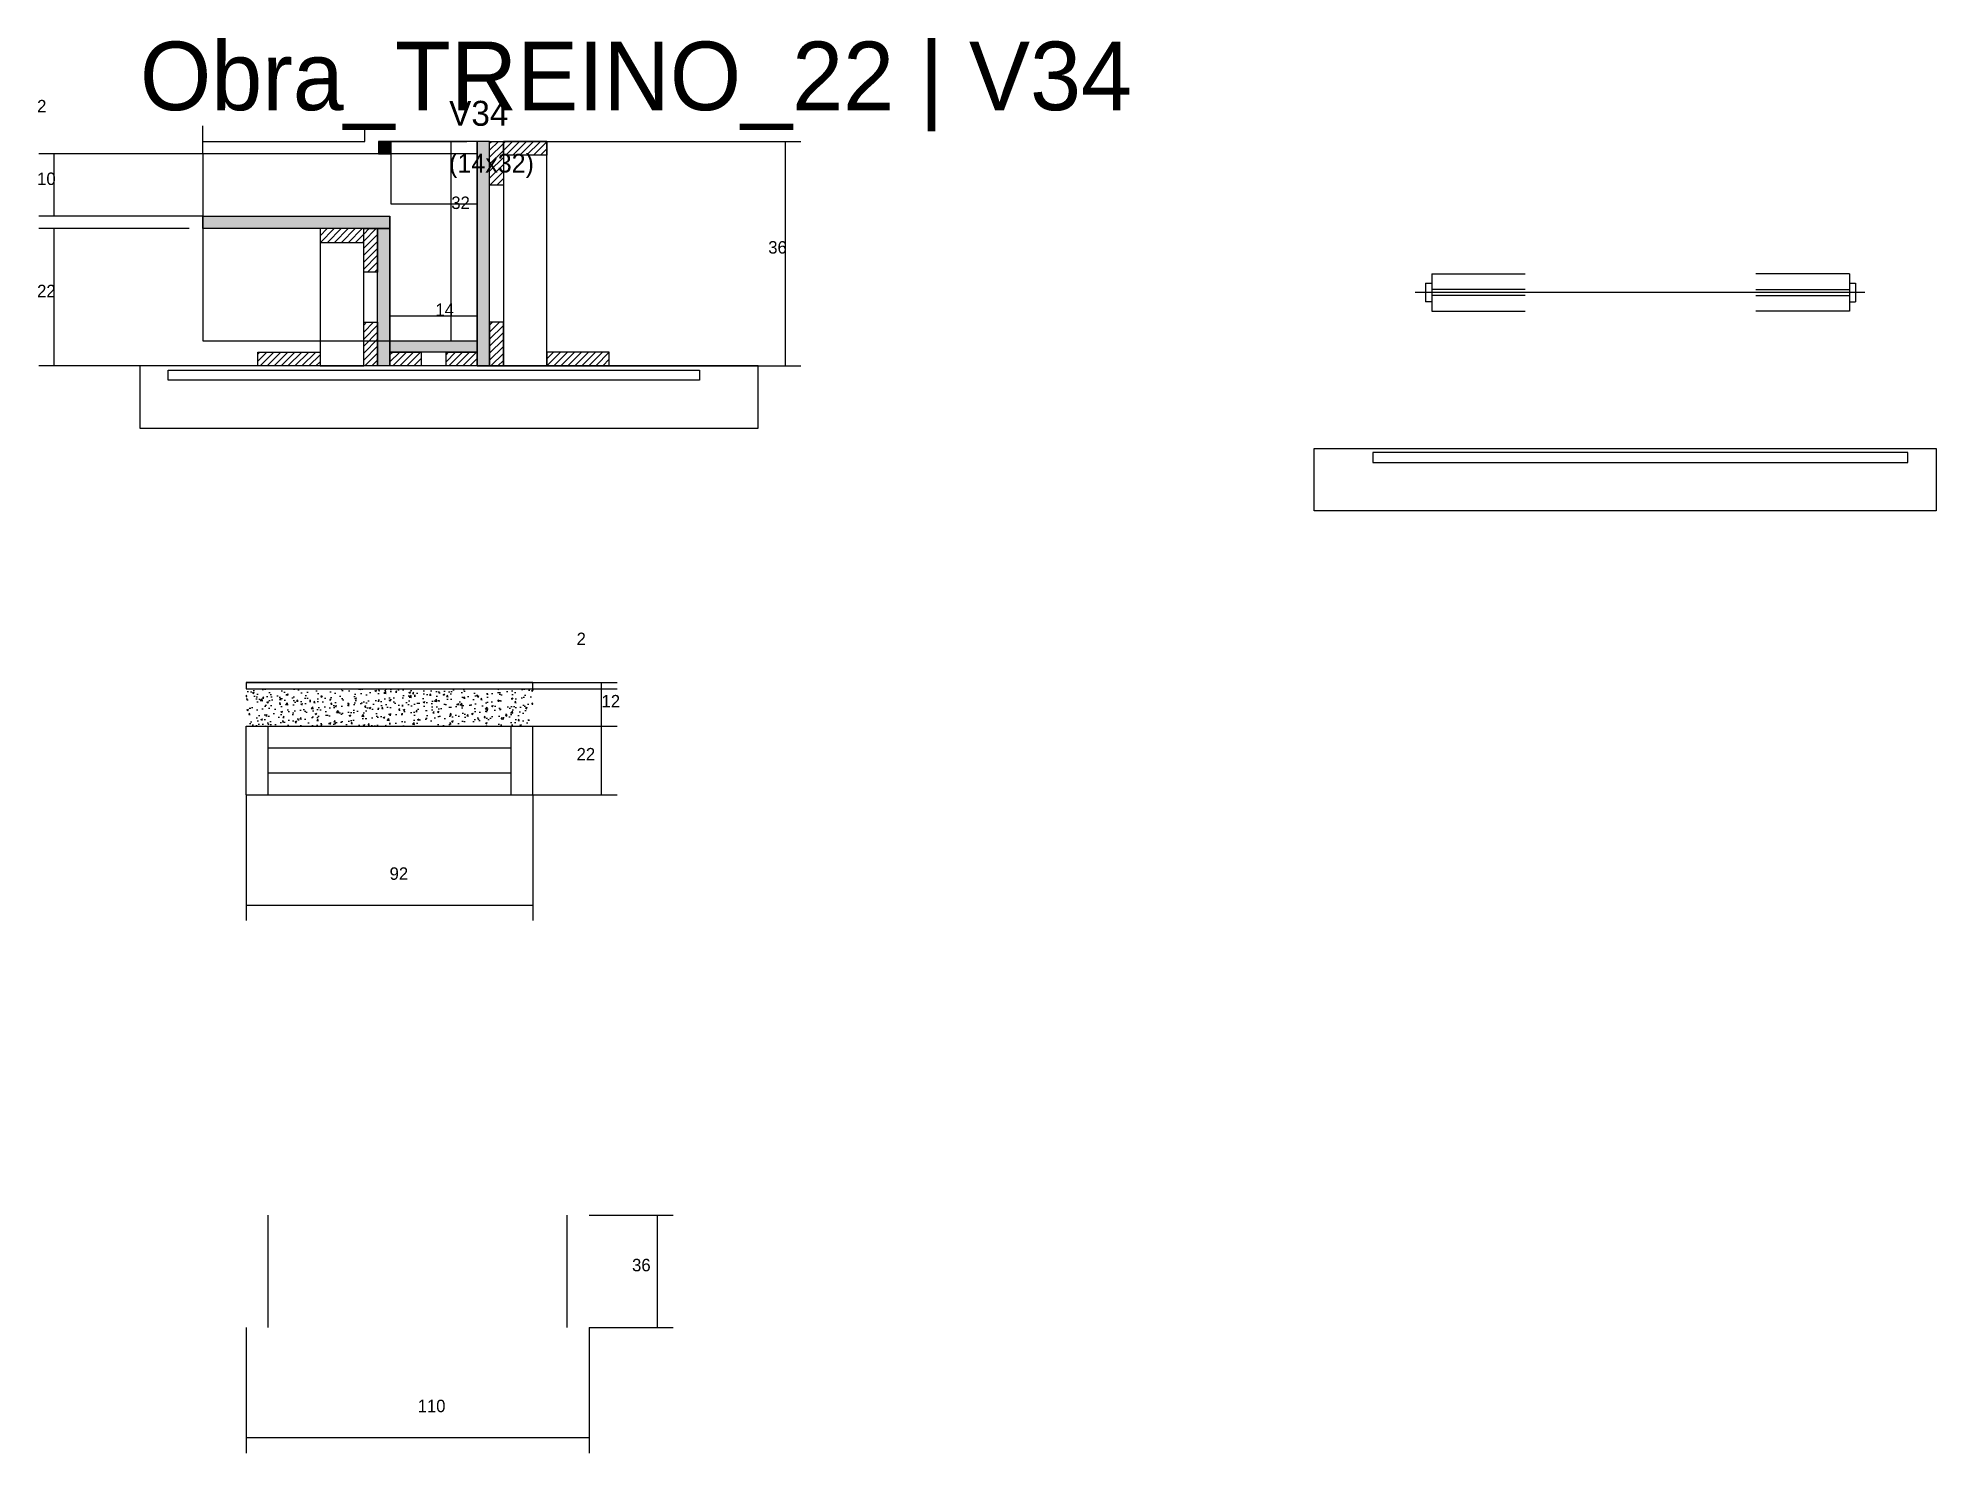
# Model space of a CAD drawing. Header units: metres. Extents: x -41 to 34840, y -36000 to 1848.
# Drawn here: x 17447 to 18056, y -25691 to -25237 of the extents above; entities that cross this region are included whole.
import ezdxf

# ---------------------------------------------------------------- set-up
doc = ezdxf.new("R2010")
doc.units = ezdxf.units.M
for name, color, linetype in [('barrote', 126, 'Continuous'), ('CONCRETO', 251, 'Continuous'), ('COTA', 4, 'Continuous'), ('Cota Seção (2x)', 4, 'Continuous'), ('Hachura', 253, 'Continuous'), ('LABEL_ID', 3, 'Continuous'), ('Madeira', 126, 'Continuous'), ('Painéis', 200, 'Continuous'), ('SARR_2.2x7', 40, 'Continuous'), ('SCO-___-LAJ', 4, 'Continuous'), ('TENSOR', 2, 'Continuous'), ('Texto Seção', 7, 'Continuous')]:
    doc.layers.add(name, color=color, linetype=linetype)

msp = doc.modelspace()

# ---------------------------------------------------------------- texts
at = {"layer": 'COTA'}
for s, p in [('2', (17447, -25260.7)), ('10', (17447, -25284)), ('36', (17681.6, -25306)), ('22', (17447, -25320)), ('2', (17620.1, -25431.6)), ('12', (17628.1, -25451.6)), ('22', (17620.1, -25468.6)), ('92', (17560.1, -25506.9)), ('36', (17637.9, -25632.5)), ('110', (17569.1, -25677.7))]:
    msp.add_text(s, height=4, dxfattribs=at).set_placement(p)
at = {"layer": 'Cota Seção (2x)'}
for s, p in [('32', (17579.9, -25291.7)), ('14', (17574.8, -25326))]:
    msp.add_text(s, height=4, dxfattribs=at).set_placement(p)
at = {"layer": 'LABEL_ID'}
msp.add_text('Obra_TREINO_22 | V34', height=22, dxfattribs=at).set_placement((17480, -25260))
at = {"layer": 'Texto Seção'}
for s, height, p in [('V34', 8, (17579.2, -25265)), ('(14x32)', 6, (17579.2, -25280))]:
    msp.add_text(s, height=height, dxfattribs=at).set_placement(p)

# ---------------------------------------------------------------- hatches: boundary and pattern name
at = {"layer": 'COTA'}
h = msp.add_hatch(dxfattribs=at)
h.set_pattern_fill('AR-CONC', scale=0.03)
h.paths.add_polyline_path([(17606.1, -25457.6), (17606.1, -25445.6), (17514.1, -25445.6), (17514.1, -25457.6)])
at = {"layer": 'Hachura'}
h = msp.add_hatch(color=8, dxfattribs=at)
h.dxf.hatch_style = 1
h.paths.add_polyline_path([(17560.5, -25270), (17556.5, -25270), (17556.5, -25270), (17556.5, -25274), (17556.5, -25274), (17560.5, -25274), (17560.5, -25274), (17560.5, -25270)])
h = msp.add_hatch(color=8, dxfattribs=at)
h.dxf.hatch_style = 1
h.paths.add_polyline_path([(17592.2, -25270), (17588.2, -25270), (17588.2, -25270), (17588.2, -25342), (17588.2, -25342), (17592.2, -25342), (17592.2, -25342), (17592.2, -25270)])
h = msp.add_hatch(dxfattribs=at)
h.set_pattern_fill('ANSI31', scale=0.5)
h.paths.add_polyline_path([(17592.2, -25270), (17596.6, -25270), (17596.6, -25270), (17596.6, -25284), (17596.6, -25284), (17592.2, -25284), (17592.2, -25284), (17592.2, -25270)])
h = msp.add_hatch(dxfattribs=at)
h.set_pattern_fill('ANSI31', scale=0.5)
h.paths.add_polyline_path([(17610.6, -25270), (17610.6, -25274.4), (17610.6, -25274.4), (17596.6, -25274.4), (17596.6, -25274.4), (17596.6, -25270), (17596.6, -25270), (17610.6, -25270)])
h = msp.add_hatch(color=8, dxfattribs=at)
h.dxf.hatch_style = 1
h.paths.add_polyline_path([(17500.2, -25298), (17500.2, -25294), (17500.2, -25294), (17560.2, -25294), (17560.2, -25294), (17560.2, -25298), (17560.2, -25298), (17500.2, -25298)])
h = msp.add_hatch(dxfattribs=at)
h.set_pattern_fill('ANSI31', scale=0.5)
h.paths.add_polyline_path([(17537.8, -25298), (17537.8, -25302.4), (17537.8, -25302.4), (17551.8, -25302.4), (17551.8, -25302.4), (17551.8, -25298), (17551.8, -25298), (17537.8, -25298)])
h = msp.add_hatch(dxfattribs=at)
h.set_pattern_fill('ANSI31', scale=0.5)
h.paths.add_polyline_path([(17551.8, -25298), (17556.2, -25298), (17556.2, -25298), (17556.2, -25312), (17556.2, -25312), (17551.8, -25312), (17551.8, -25312), (17551.8, -25298)])
h = msp.add_hatch(color=8, dxfattribs=at)
h.dxf.hatch_style = 1
h.paths.add_polyline_path([(17556.2, -25298), (17560.2, -25298), (17560.2, -25298), (17560.2, -25342), (17560.2, -25342), (17556.2, -25342), (17556.2, -25342), (17556.2, -25298)])
h = msp.add_hatch(dxfattribs=at)
h.set_pattern_fill('ANSI31', scale=0.5)
h.paths.add_polyline_path([(17551.8, -25328), (17556.2, -25328), (17556.2, -25328), (17556.2, -25342), (17556.2, -25342), (17551.8, -25342), (17551.8, -25342), (17551.8, -25328)])
h = msp.add_hatch(dxfattribs=at)
h.set_pattern_fill('ANSI31', scale=0.5)
h.paths.add_polyline_path([(17592.2, -25342), (17596.6, -25342), (17596.6, -25342), (17596.6, -25328), (17596.6, -25328), (17592.2, -25328), (17592.2, -25328), (17592.2, -25342)])
h = msp.add_hatch(color=8, dxfattribs=at)
h.dxf.hatch_style = 1
h.paths.add_polyline_path([(17560.2, -25337.6), (17560.2, -25334), (17560.2, -25334), (17588.2, -25334), (17588.2, -25334), (17588.2, -25337.6), (17588.2, -25337.6), (17560.2, -25337.6)])
h = msp.add_hatch(dxfattribs=at)
h.set_pattern_fill('ANSI31', scale=0.5)
h.paths.add_polyline_path([(17517.8, -25342), (17517.8, -25337.6), (17517.8, -25337.6), (17537.8, -25337.6), (17537.8, -25337.6), (17537.8, -25342), (17537.8, -25342), (17517.8, -25342)])
h = msp.add_hatch(dxfattribs=at)
h.set_pattern_fill('ANSI31', scale=0.5)
h.paths.add_polyline_path([(17560.2, -25342), (17560.2, -25337.6), (17560.2, -25337.6), (17570.2, -25337.6), (17570.2, -25337.6), (17570.2, -25342), (17570.2, -25342), (17560.2, -25342)])
h = msp.add_hatch(dxfattribs=at)
h.set_pattern_fill('ANSI31', scale=0.5)
h.paths.add_polyline_path([(17578.2, -25342), (17578.2, -25337.6), (17578.2, -25337.6), (17588.2, -25337.6), (17588.2, -25337.6), (17588.2, -25342), (17588.2, -25342), (17578.2, -25342)])
h = msp.add_hatch(dxfattribs=at)
h.set_pattern_fill('ANSI31', scale=0.5)
h.paths.add_polyline_path([(17630.6, -25342), (17630.6, -25337.6), (17630.6, -25337.6), (17610.6, -25337.6), (17610.6, -25337.6), (17610.6, -25342), (17610.6, -25342), (17630.6, -25342)])

# ---------------------------------------------------------------- linework, layer by layer
for p, q in [((17892.5, -25315.5), (17892.5, -25321.5)), ((17892.5, -25315.5), (17894.5, -25315.5)), ((17894.5, -25312.5), (17894.5, -25324.5)), ((17894.5, -25312.5), (17924.5, -25312.5)), ((18028.5, -25312.5), (17998.5, -25312.5)), ((18028.5, -25312.5), (18028.5, -25324.5)), ((18028.5, -25315.5), (18030.5, -25315.5)), ((18030.5, -25315.5), (18030.5, -25321.5)), ((17894.5, -25321.5), (17892.5, -25321.5)), ((17924.5, -25317.5), (17894.5, -25317.5)), ((17924.5, -25319.5), (17894.5, -25319.5)), ((17998.5, -25317.5), (18028.5, -25317.5)), ((17998.5, -25319.5), (18028.5, -25319.5)), ((18028.5, -25321.5), (18030.5, -25321.5)), ((17894.5, -25324.5), (17924.5, -25324.5)), ((18028.5, -25324.5), (17998.5, -25324.5))]:
    msp.add_line(p, q)
at = {"layer": 'barrote'}
for points in [[(17480, -25362), (17678.4, -25362), (17678.4, -25342), (17480, -25342)], [(18056.3, -25388.5), (17856.8, -25388.5), (17856.8, -25368.5), (18056.3, -25368.5)]]:
    msp.add_lwpolyline(points, close=True, dxfattribs=at)
at = {"layer": 'CONCRETO'}
for points in [[(17560.5, -25274), (17500.2, -25274), (17500.2, -25294), (17560.2, -25294), (17560.2, -25334), (17588.2, -25334), (17588.2, -25290), (17588.2, -25290)], [(17588.2, -25290), (17588.2, -25270), (17560.5, -25270)]]:
    msp.add_lwpolyline(points, dxfattribs=at)
for points in [[(17500.2, -25334), (17588.2, -25334), (17588.2, -25274), (17500.2, -25274)], [(17560.5, -25290), (17588.2, -25290), (17588.2, -25270), (17560.5, -25270)]]:
    msp.add_lwpolyline(points, close=True, dxfattribs=at)
at = {"layer": 'COTA'}
for p, q in [((17500.2, -25274), (17500.2, -25265)), ((17552.1, -25270), (17552.1, -25265)), ((17500.2, -25274), (17447.5, -25274)), ((17452.5, -25294), (17452.5, -25274)), ((17500.2, -25270), (17552.1, -25270)), ((17610.6, -25270), (17692.1, -25270)), ((17687.1, -25342), (17687.1, -25270)), ((17500.2, -25294), (17447.5, -25294)), ((17495.8, -25298), (17447.5, -25298)), ((17452.5, -25342), (17452.5, -25298)), ((17517.8, -25342), (17447.5, -25342)), ((17630.6, -25342), (17692.1, -25342)), ((17606.1, -25443.6), (17633.1, -25443.6)), ((17628.1, -25445.6), (17628.1, -25443.6)), ((17606.1, -25445.6), (17633.1, -25445.6)), ((17606.1, -25445.6), (17633.1, -25445.6)), ((17628.1, -25457.6), (17628.1, -25445.6)), ((17606.1, -25457.6), (17633.1, -25457.6)), ((17606.1, -25457.6), (17633.1, -25457.6)), ((17628.1, -25479.6), (17628.1, -25457.6)), ((17514.1, -25479.6), (17514.1, -25520)), ((17606.1, -25479.6), (17606.1, -25520)), ((17606.1, -25479.6), (17633.1, -25479.6)), ((17514.1, -25515), (17606.1, -25515)), ((17624.1, -25614.5), (17651.1, -25614.5)), ((17646.1, -25650.5), (17646.1, -25614.5)), ((17514.1, -25650.5), (17514.1, -25690.8)), ((17624.1, -25650.5), (17624.1, -25690.8)), ((17624.1, -25650.5), (17651.1, -25650.5)), ((17514.1, -25685.8), (17624.1, -25685.8))]:
    msp.add_line(p, q, dxfattribs=at)
at = {"layer": 'Cota Seção (2x)'}
for p, q in [((17559.9, -25270), (17584.9, -25270)), ((17579.9, -25334), (17579.9, -25270)), ((17560.2, -25334), (17560.2, -25321)), ((17588.2, -25334), (17588.2, -25321)), ((17560.2, -25326), (17588.2, -25326)), ((17559.9, -25334), (17584.9, -25334))]:
    msp.add_line(p, q, dxfattribs=at)
at = {"layer": 'Madeira'}
for points in [[(17592.2, -25270), (17596.6, -25270), (17596.6, -25284), (17592.2, -25284)], [(17610.6, -25270), (17610.6, -25274.4), (17596.6, -25274.4), (17596.6, -25270)], [(17610.6, -25270), (17596.6, -25270), (17596.6, -25342), (17610.6, -25342)], [(17537.8, -25298), (17537.8, -25302.4), (17551.8, -25302.4), (17551.8, -25298)], [(17537.8, -25342), (17551.8, -25342), (17551.8, -25298), (17537.8, -25298)], [(17551.8, -25298), (17556.2, -25298), (17556.2, -25312), (17551.8, -25312)], [(17551.8, -25328), (17556.2, -25328), (17556.2, -25342), (17551.8, -25342)], [(17592.2, -25342), (17596.6, -25342), (17596.6, -25328), (17592.2, -25328)], [(17517.8, -25342), (17517.8, -25337.6), (17537.8, -25337.6), (17537.8, -25342)], [(17560.2, -25342), (17560.2, -25337.6), (17570.2, -25337.6), (17570.2, -25342)], [(17578.2, -25342), (17578.2, -25337.6), (17588.2, -25337.6), (17588.2, -25342)], [(17630.6, -25342), (17630.6, -25337.6), (17610.6, -25337.6), (17610.6, -25342)], [(17480, -25362), (17678.4, -25362), (17678.4, -25342), (17480, -25342)]]:
    msp.add_lwpolyline(points, close=True, dxfattribs=at)
at = {"layer": 'Painéis'}
for p, q in [((17588.2, -25342), (17588.2, -25270)), ((17500.2, -25294), (17560.2, -25294)), ((17500.2, -25298), (17500.2, -25294)), ((17560.2, -25298), (17560.2, -25294)), ((17560.2, -25342), (17560.2, -25298)), ((17560.2, -25334), (17588.2, -25334)), ((17560.2, -25337.6), (17560.2, -25334)), ((17588.2, -25337.6), (17588.2, -25334)), ((17514.1, -25443.6), (17606.1, -25443.6)), ((17514.1, -25445.6), (17606.1, -25445.6)), ((17514.1, -25457.6), (17606.1, -25457.6)), ((17514.1, -25479.6), (17514.1, -25457.6)), ((17606.1, -25479.6), (17606.1, -25457.6)), ((17514.1, -25479.6), (17606.1, -25479.6))]:
    msp.add_line(p, q, dxfattribs=at)
for points in [[(17560.5, -25270), (17556.5, -25270), (17556.5, -25274), (17560.5, -25274)], [(17592.2, -25270), (17588.2, -25270), (17588.2, -25342), (17592.2, -25342)], [(17500.2, -25298), (17500.2, -25294), (17560.2, -25294), (17560.2, -25298)], [(17556.2, -25298), (17560.2, -25298), (17560.2, -25342), (17556.2, -25342)], [(17560.2, -25337.6), (17560.2, -25334), (17588.2, -25334), (17588.2, -25337.6)], [(17514.1, -25445.6), (17606.1, -25445.6), (17606.1, -25443.6), (17514.1, -25443.6)]]:
    msp.add_lwpolyline(points, close=True, dxfattribs=at)
at = {"layer": 'SARR_2.2x7'}
for p, q in [((17521.1, -25479.6), (17521.1, -25457.6)), ((17599.1, -25479.6), (17599.1, -25457.6)), ((17521.1, -25464.6), (17599.1, -25464.6)), ((17521.1, -25472.6), (17599.1, -25472.6)), ((17521.1, -25650.5), (17521.1, -25614.5)), ((17617.1, -25650.5), (17617.1, -25614.5))]:
    msp.add_line(p, q, dxfattribs=at)
at = {"layer": 'SCO-___-LAJ'}
for points in [[(17489, -25343.4), (17659.5, -25343.4), (17659.5, -25346.6), (17489, -25346.6)], [(18047.3, -25369.8), (17875.6, -25369.8), (17875.6, -25373), (18047.3, -25373)]]:
    msp.add_lwpolyline(points, close=True, dxfattribs=at)
at = {"layer": 'TENSOR'}
msp.add_line((18033.5, -25318.5), (17889.2, -25318.5), dxfattribs=at)

msp.set_redraw_order([(e.dxf.handle, doc.entitydb.next_handle()) for e in msp.query("TEXT MTEXT ATTDEF DIMENSION ARC_DIMENSION")])  # texts and dimensions are drawn at this point

doc.saveas('drawing.dxf')
